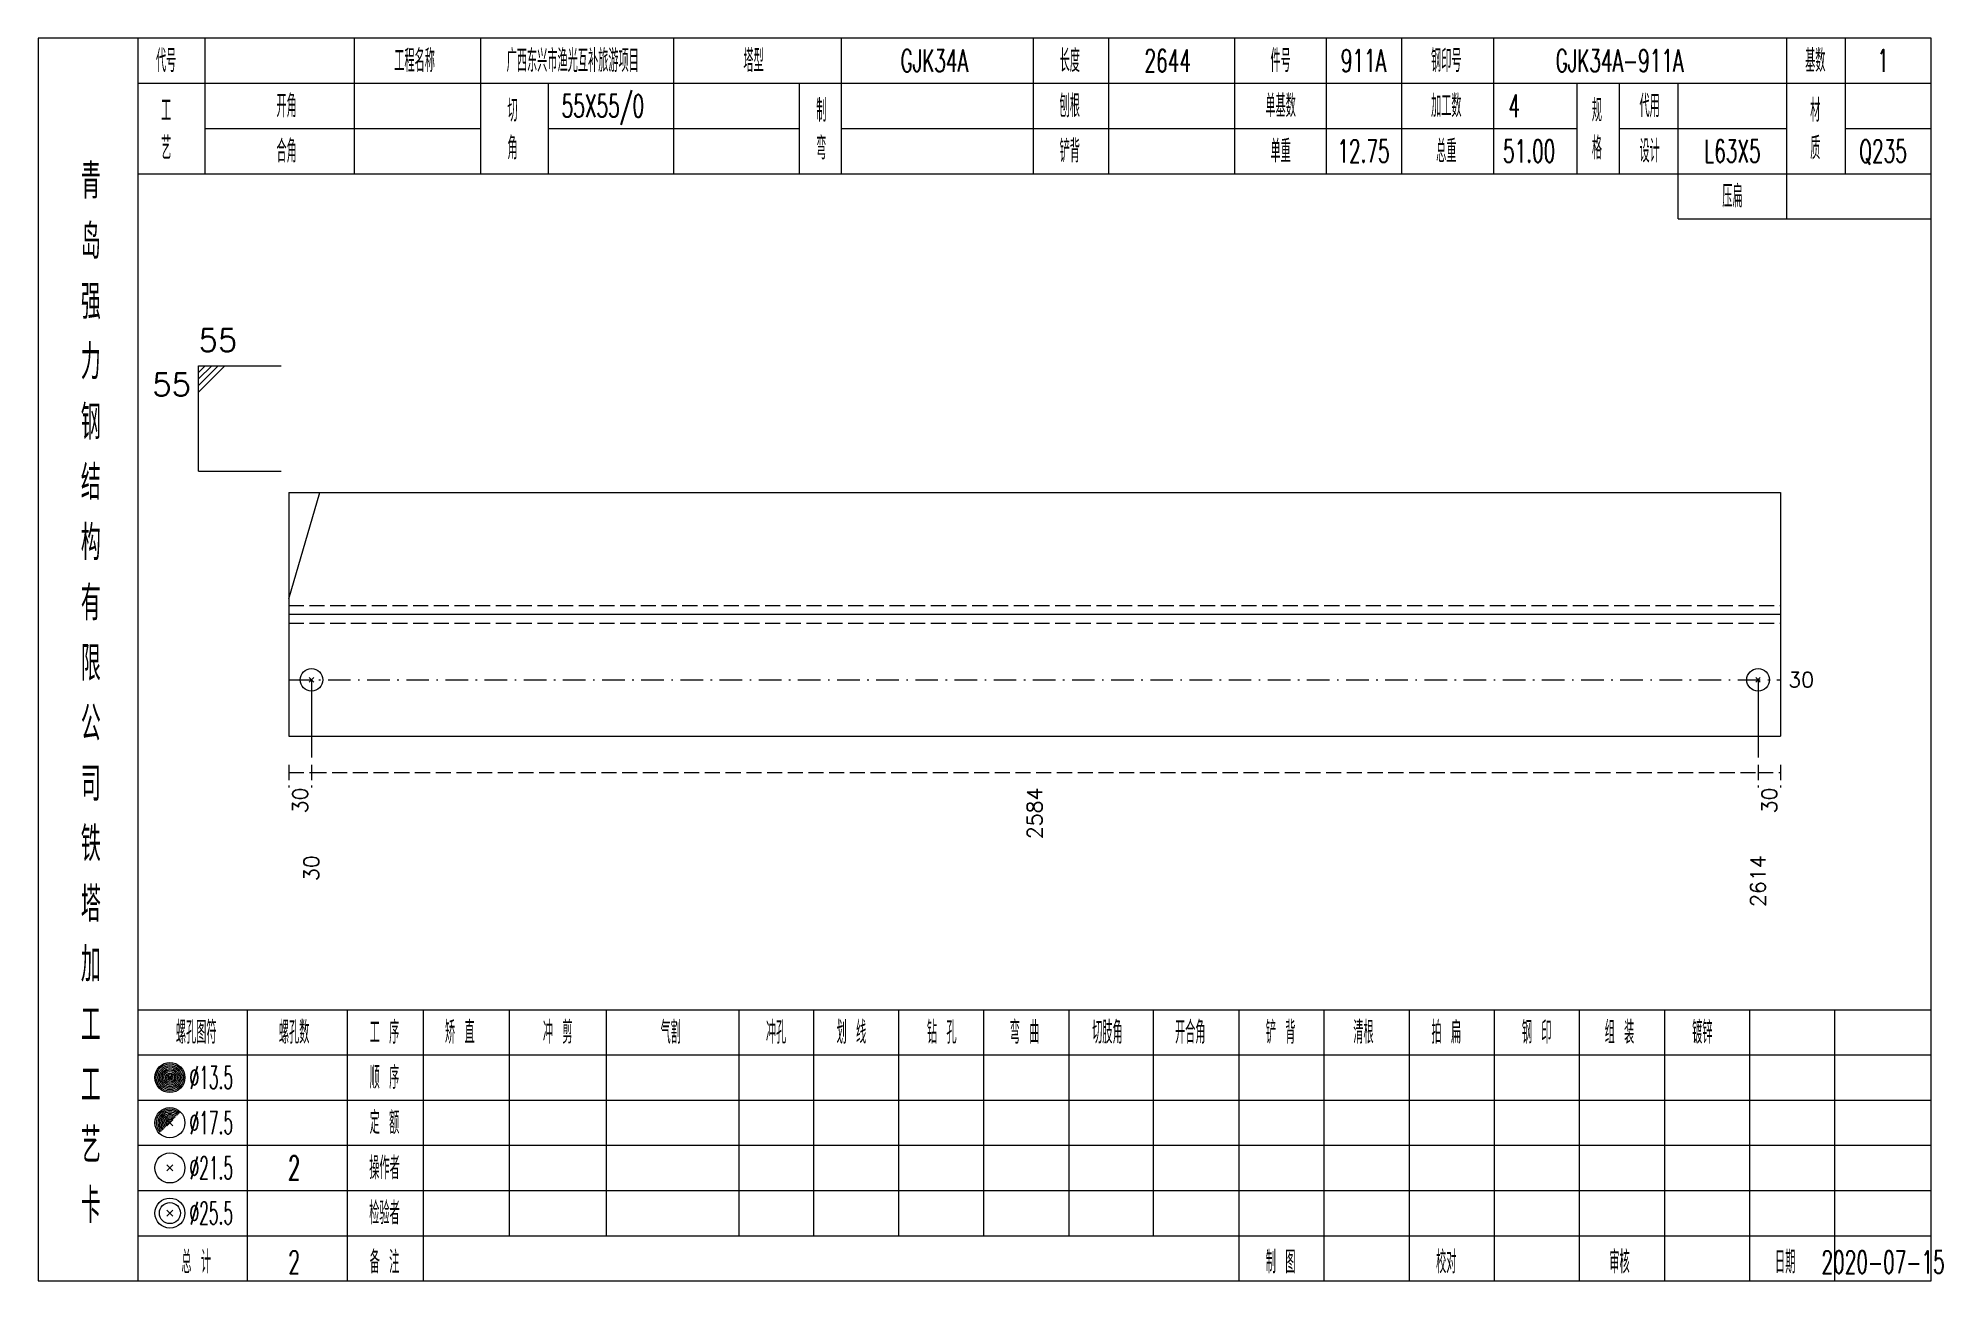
# Model space of a CAD drawing. Extents: x 0 to 2606, y -377 to 6479.
# Drawn here: x 522.8 to 775.7, y 2450 to 2615 of the extents above; entities that cross this region are included whole.
import ezdxf
from ezdxf.enums import TextEntityAlignment as Align

# ---------------------------------------------------------------- set-up
doc = ezdxf.new("R2010")
doc.units = 0
doc.header["$MEASUREMENT"] = 0
doc.linetypes.add('一点画线', pattern=[5.2, 3, -1, 0.2, -1])
doc.linetypes.add('虚线', pattern=[2.75, 2, -0.75])
doc.layers.get('0').update_dxf_attribs({"linetype": 'CONTINUOUS', "lineweight": 25})
doc.layers.add('1', color=7, linetype='CONTINUOUS', lineweight=25)
doc.layers.add('4', color=7, linetype='CONTINUOUS', lineweight=25)
doc.styles.get("Standard").update_dxf_attribs({"font": 'simplex.shx', "width": 0.7, "height": 3, "bigfont": 'gbhzfs.shx'})

msp = doc.modelspace()

# ---------------------------------------------------------------- texts
at = {"color": 7, "linetype": 'Continuous', "lineweight": 13}
msp.add_text('55', height=3, dxfattribs=at).set_placement((544.1, 2572.5), align=Align.BOTTOM_LEFT)
msp.add_text('55', height=3, dxfattribs=at).set_placement((543.1, 2570.5), align=Align.TOP_RIGHT)
msp.add_text('30', height=2, dxfattribs=at).set_placement((755.2, 2529.81), align=Align.MIDDLE_LEFT)
at = {"color": 8, "linetype": 'Continuous', "lineweight": 9}
for s, p in [('30', (557.6, 2515.5)), ('2584', (655.15, 2515.5)), ('30', (752.7, 2515.5))]:
    msp.add_text(s, height=2, rotation=90, dxfattribs=at).set_placement(p, align=Align.MIDDLE_RIGHT)
at = {"layer": '1', "color": 7, "linetype": 'Continuous', "lineweight": 13}
for s, p in [('30', (559.1, 2506.5)), ('2614', (751.2, 2506.5))]:
    msp.add_text(s, height=2, rotation=90, dxfattribs=at).set_placement(p, align=Align.MIDDLE_RIGHT)
at = {"layer": '4', "color": 1, "linetype": 'Continuous', "lineweight": 13}
for s, height, width, p in [('代号', 3, 0.6, (539.8, 2612)), ('工程名称', 3, 0.6, (572.8, 2612)), ('广西东兴市渔光互补旅游项目', 3, 0.6, (593.8, 2612)), ('塔型', 3, 0.6, (617.8, 2612)), ('GJK34A', 3, 0.6, (641.8, 2612)), ('长度', 3, 0.6, (659.8, 2612)), ('2644', 3, 0.6, (672.8, 2612)), ('件号', 3, 0.6, (687.8, 2612)), ('911A', 3, 0.6, (698.8, 2612)), ('钢印号', 3, 0.6, (709.8, 2612)), ('GJK34A-911A', 3, 0.6, (732.8, 2612)), ('基数', 3, 0.6, (758.8, 2612)), ('1', 3, 0.6, (767.8, 2612)), ('55X55/0', 3, 0.6, (597.8, 2606)), ('工', 3, 0.6, (539.8, 2605.4)), ('开角', 3, 0.6, (555.8, 2606)), ('切', 3, 0.6, (585.8, 2605.4)), ('制', 3, 0.6, (626.8, 2605.4)), ('刨根', 3, 0.6, (659.8, 2606)), ('单基数', 3, 0.6, (687.8, 2606)), ('加工数', 3, 0.6, (709.8, 2606)), ('4', 3, 0.6, (718.8, 2606)), ('规', 3, 0.6, (729.8, 2605.4)), ('代用', 3, 0.6, (736.8, 2606)), ('材', 3, 0.6, (758.8, 2605.4)), ('艺', 3, 0.6, (539.8, 2600.4)), ('合角', 3, 0.6, (555.8, 2600)), ('角', 3, 0.6, (585.8, 2600.4)), ('弯', 3, 0.6, (626.8, 2600.4)), ('铲背', 3, 0.6, (659.8, 2600)), ('单重', 3, 0.6, (687.8, 2600)), ('12.75', 3, 0.6, (698.8, 2600)), ('总重', 3, 0.6, (709.8, 2600)), ('51.00', 3, 0.6, (720.8, 2600)), ('格', 3, 0.6, (729.8, 2600.4)), ('设计', 3, 0.6, (736.8, 2600)), ('L63X5', 3, 0.6, (747.8, 2600)), ('质', 3, 0.6, (758.8, 2600.4)), ('Q235', 3, 0.6, (767.8, 2600)), ('青', 4.6, 0.8, (529.8, 2596)), ('压扁', 3, 0.6, (747.8, 2594)), ('岛', 4.6, 0.8, (529.8, 2588)), ('强', 4.6, 0.8, (529.8, 2580)), ('力', 4.6, 0.8, (529.8, 2572)), ('钢', 4.6, 0.8, (529.8, 2564)), ('结', 4.6, 0.8, (529.8, 2556)), ('构', 4.6, 0.8, (529.8, 2548)), ('有', 4.6, 0.8, (529.8, 2540)), ('限', 4.6, 0.8, (529.8, 2532)), ('公', 4.6, 0.8, (529.8, 2524)), ('司', 4.6, 0.8, (529.8, 2516)), ('铁', 4.6, 0.8, (529.8, 2508)), ('塔', 4.6, 0.8, (529.8, 2500)), ('加', 4.6, 0.8, (529.8, 2492)), ('工', 4.6, 0.8, (529.8, 2484)), ('螺孔图符', 3, 0.6, (543.8, 2483)), ('螺孔数', 3, 0.6, (556.8, 2483)), ('工 序', 3, 0.6, (568.8, 2483)), ('矫 直', 3, 0.6, (578.8, 2483)), ('冲 剪', 3, 0.6, (591.8, 2483)), ('气割', 3, 0.6, (606.8, 2483)), ('冲孔', 3, 0.6, (620.8, 2483)), ('划 线', 3, 0.6, (630.8, 2483)), ('钻 孔', 3, 0.6, (642.8, 2483)), ('弯 曲', 3, 0.6, (653.8, 2483)), ('切肢角', 3, 0.6, (664.8, 2483)), ('开合角', 3, 0.6, (675.8, 2483)), ('铲 背', 3, 0.6, (687.8, 2483)), ('清根', 3, 0.6, (698.8, 2483)), ('拍 扁', 3, 0.6, (709.8, 2483)), ('钢 印', 3, 0.6, (721.8, 2483)), ('组 装', 3, 0.6, (732.8, 2483)), ('镀锌', 3, 0.6, (743.8, 2483)), ('工', 4.6, 0.8, (529.8, 2476)), ('%%C13.5', 3, 0.5, (545.8, 2477)), ('顺 序', 3, 0.6, (568.8, 2477)), ('%%C17.5', 3, 0.5, (545.8, 2471)), ('定 额', 3, 0.6, (568.8, 2471)), ('艺', 4.6, 0.8, (529.8, 2468)), ('%%C21.5', 3, 0.5, (545.8, 2465)), ('2', 3.2, 0.6, (556.8, 2465)), ('操作者', 3, 0.6, (568.8, 2465)), ('卡', 4.6, 0.8, (529.8, 2460)), ('%%C25.5', 3, 0.5, (545.8, 2459)), ('检验者', 3, 0.6, (568.8, 2459)), ('总 计', 3, 0.6, (543.8, 2452.5)), ('2', 3, 0.6, (556.8, 2452.5)), ('备 注', 3, 0.6, (568.8, 2452.5)), ('制 图', 3, 0.6, (687.8, 2452.5)), ('校对', 3, 0.6, (709.8, 2452.5)), ('审核', 3, 0.6, (732.8, 2452.5)), ('日期', 3, 0.6, (754.8, 2452.5)), ('2020-07-15', 3, 0.6, (767.8, 2452.5))]:
    msp.add_text(s, height=height, dxfattribs=dict(at, width=width)).set_placement(p, align=Align.MIDDLE_CENTER)

# ---------------------------------------------------------------- linework, layer by layer
at = {"color": 7, "linetype": 'Continuous', "lineweight": 13}
for p, q in [((544.1, 2571.5), (555.1, 2571.5)), ((544.1, 2557.5), (544.1, 2571.5)), ((544.97, 2571.5), (544.1, 2570.62)), ((545.85, 2571.5), (544.1, 2569.75)), ((546.72, 2571.5), (544.1, 2568.88)), ((547.6, 2571.5), (544.1, 2568)), ((544.1, 2557.5), (555.1, 2557.5)), ((556.1, 2540.56), (560.22, 2554.69)), ((559.1, 2529.81), (559.1, 2519.5)), ((751.2, 2529.81), (751.2, 2519.5))]:
    msp.add_line(p, q, dxfattribs=at)
at = {"color": 7, "linetype": 'Continuous', "lineweight": 18}
for p, q in [((556.1, 2554.69), (556.1, 2522.31)), ((556.1, 2554.69), (754.2, 2554.69)), ((754.2, 2554.69), (754.2, 2522.31)), ((556.1, 2538.5), (754.2, 2538.5))]:
    msp.add_line(p, q, dxfattribs=at)
at = {"color": 1, "linetype": '虚线', "lineweight": 18}
for p, q in [((556.1, 2539.69), (754.2, 2539.69)), ((556.1, 2537.31), (754.2, 2537.31))]:
    msp.add_line(p, q, dxfattribs=at)
at = {"color": 3, "linetype": '一点画线', "lineweight": 13}
msp.add_line((556.1, 2529.81), (754.2, 2529.81), dxfattribs=at)
at = {"color": 8, "linetype": '虚线', "lineweight": 9}
for p, q in [((556.1, 2518.5), (556.1, 2515.5)), ((556.1, 2517.5), (559.1, 2517.5)), ((559.1, 2518.5), (559.1, 2515.5)), ((559.1, 2518.5), (559.1, 2515.5)), ((559.1, 2517.5), (751.2, 2517.5)), ((751.2, 2518.5), (751.2, 2515.5)), ((751.2, 2518.5), (751.2, 2515.5)), ((751.2, 2517.5), (754.2, 2517.5)), ((754.2, 2518.5), (754.2, 2515.5))]:
    msp.add_line(p, q, dxfattribs=at)
at = {"layer": '1', "color": 7, "linetype": 'Continuous', "lineweight": 13}
for p, q in [((558.8, 2529.51), (559.4, 2530.11)), ((559.4, 2529.51), (558.8, 2530.11)), ((750.9, 2529.51), (751.5, 2530.11)), ((751.5, 2529.51), (750.9, 2530.11))]:
    msp.add_line(p, q, dxfattribs=at)
at = {"layer": '1', "color": 7, "linetype": 'Continuous', "lineweight": 18}
msp.add_line((556.1, 2522.31), (754.2, 2522.31), dxfattribs=at)
at = {"layer": '1', "color": 7, "linetype": 'Continuous', "lineweight": 13}
for centre in [(559.1, 2529.81), (751.2, 2529.81)]:
    msp.add_circle(centre, 1.5, dxfattribs=at)
at = {"layer": '4', "color": 1, "linetype": 'Continuous', "lineweight": 18}
for p, q in [((536.1, 2450), (536.1, 2615)), ((545, 2597), (545, 2615)), ((564.8, 2597), (564.8, 2615)), ((581.6, 2597), (581.6, 2615)), ((607.2, 2597), (607.2, 2615)), ((629.5, 2597), (629.5, 2615)), ((655, 2597), (655, 2615)), ((665, 2597), (665, 2615)), ((681.7, 2597), (681.7, 2615)), ((693.9, 2597), (693.9, 2615)), ((703.9, 2597), (703.9, 2615)), ((716.1, 2597), (716.1, 2615)), ((755, 2591), (755, 2615)), ((762.8, 2597), (762.8, 2615)), ((536.1, 2609), (774.2, 2609)), ((590.6, 2597), (590.6, 2609)), ((623.9, 2597), (623.9, 2609)), ((727.2, 2597), (727.2, 2609)), ((732.8, 2597), (732.8, 2609)), ((740.6, 2591), (740.6, 2609)), ((545, 2603), (581.6, 2603)), ((590.6, 2603), (623.9, 2603)), ((629.5, 2603), (727.2, 2603)), ((732.8, 2603), (755, 2603)), ((762.8, 2603), (774.2, 2603)), ((536.1, 2597), (774.2, 2597)), ((740.6, 2591), (774.2, 2591)), ((536.1, 2486), (774.2, 2486)), ((550.6, 2450), (550.6, 2486)), ((563.9, 2450), (563.9, 2486)), ((574, 2450), (574, 2486)), ((585.4, 2456), (585.4, 2486)), ((598.3, 2456), (598.3, 2486)), ((615.9, 2456), (615.9, 2486)), ((625.8, 2456), (625.8, 2486)), ((637.1, 2456), (637.1, 2486)), ((648.4, 2456), (648.4, 2486)), ((659.7, 2456), (659.7, 2486)), ((670.9, 2456), (670.9, 2486)), ((682.3, 2456), (682.3, 2486)), ((693.6, 2456), (693.6, 2486)), ((704.9, 2456), (704.9, 2486)), ((716.2, 2456), (716.2, 2486)), ((727.5, 2456), (727.5, 2486)), ((738.8, 2456), (738.8, 2486)), ((750.1, 2456), (750.1, 2486)), ((761.4, 2456), (761.4, 2486)), ((536.1, 2480), (774.2, 2480)), ((536.1, 2474), (774.2, 2474)), ((536.1, 2468), (774.2, 2468)), ((536.1, 2462), (774.2, 2462)), ((536.1, 2456), (774.2, 2456)), ((682.3, 2450), (682.3, 2456)), ((693.6, 2450), (693.6, 2456)), ((704.9, 2450), (704.9, 2456)), ((716.2, 2450), (716.2, 2456)), ((727.5, 2450), (727.5, 2456)), ((738.8, 2450), (738.8, 2456)), ((750.1, 2450), (750.1, 2456)), ((761.4, 2450), (761.4, 2456))]:
    msp.add_line(p, q, dxfattribs=at)
at = {"layer": '4', "color": 7, "linetype": 'Continuous', "lineweight": 13}
for p, q in [((540.1, 2476.8), (540.5, 2477.2)), ((540.5, 2476.8), (540.1, 2477.2)), ((539.9, 2464.6), (540.7, 2465.4)), ((540.7, 2464.6), (539.9, 2465.4)), ((539.9, 2458.6), (540.7, 2459.4)), ((540.7, 2458.6), (539.9, 2459.4))]:
    msp.add_line(p, q, dxfattribs=at)
at = {"layer": '4', "color": 7, "linetype": 'Continuous', "lineweight": 0}
for p, q in [((539.9, 2470.6), (540.7, 2471.4)), ((539.9, 2471.4), (540.7, 2470.6))]:
    msp.add_line(p, q, dxfattribs=at)
at = {"layer": '4', "color": 1, "linetype": 'Continuous', "lineweight": 18}
msp.add_lwpolyline([(522.8, 2615), (522.8, 2450), (774.2, 2450), (774.2, 2615)], close=True, dxfattribs=at)
at = {"layer": '4', "color": 7, "linetype": 'Continuous', "lineweight": 13}
for centre, radius in [((540.3, 2477), 2), ((540.3, 2477), 1.8), ((540.3, 2477), 1.6), ((540.3, 2477), 1.4), ((540.3, 2477), 1.2), ((540.3, 2477), 1), ((540.3, 2477), 0.8), ((540.3, 2477), 0.6), ((540.3, 2477), 0.4), ((540.3, 2477), 0.2), ((540.3, 2471), 2), ((540.3, 2465), 2), ((540.3, 2459), 2), ((540.3, 2459), 1.4)]:
    msp.add_circle(centre, radius, dxfattribs=at)
for radius in [1.8, 1.6, 1.4, 1.2, 1, 0.8, 0.6, 0.4, 0.2]:
    msp.add_arc((540.3, 2471), radius, 45, 225, dxfattribs=at)

msp.set_redraw_order([(e.dxf.handle, doc.entitydb.next_handle()) for e in msp.query("TEXT MTEXT ATTDEF DIMENSION ARC_DIMENSION")])  # texts and dimensions are drawn at this point

doc.saveas('drawing.dxf')
